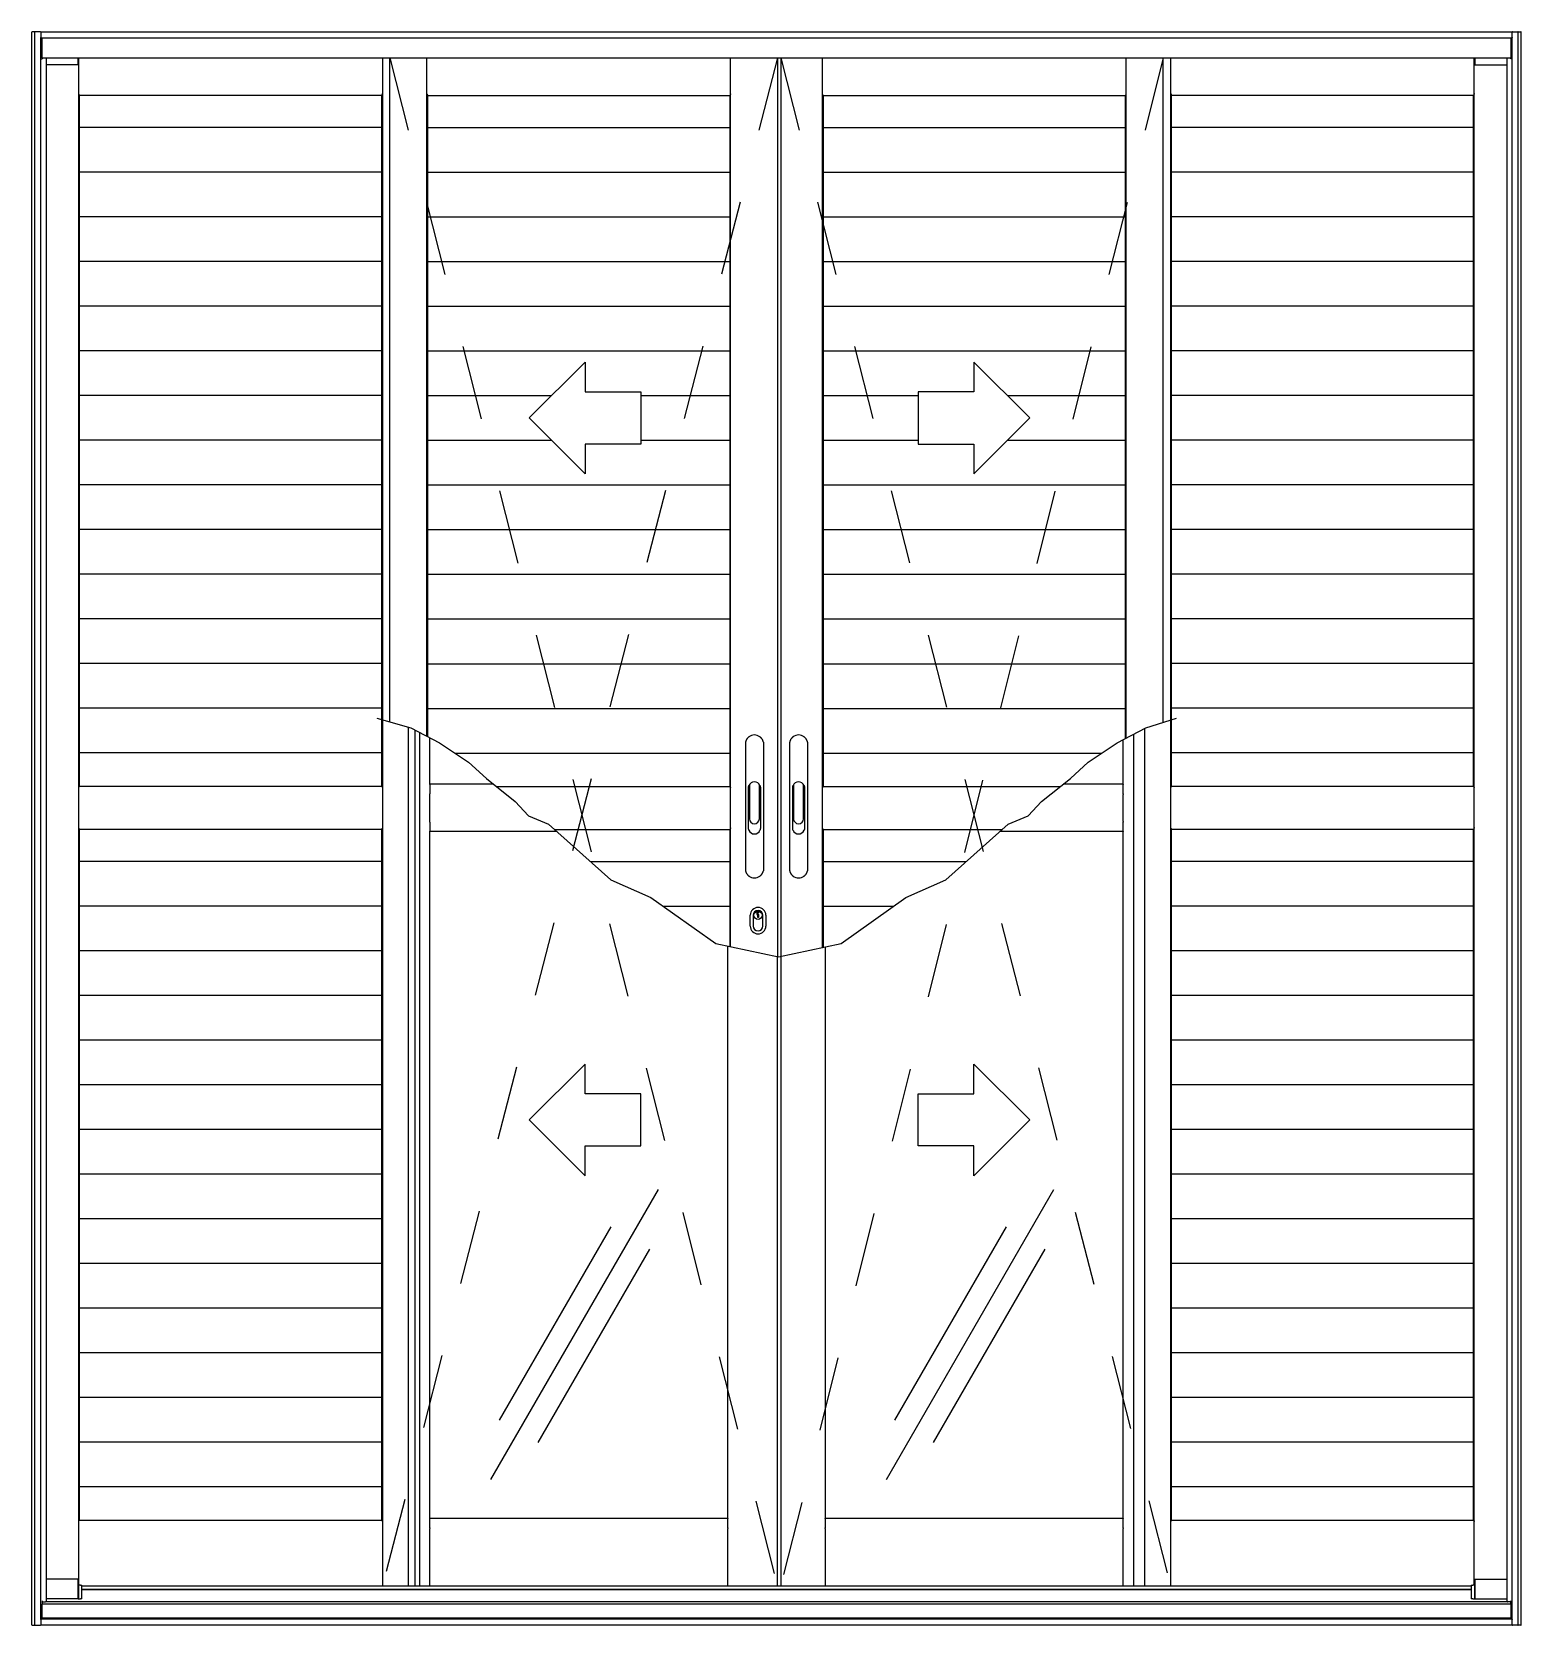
# Model space of a CAD drawing. Header units: millimetres. Extents: x 133.58 to 135.58, y 1054.26 to 1056.4.
import ezdxf

# ---------------------------------------------------------------- set-up
doc = ezdxf.new("R2010")
doc.units = ezdxf.units.MM
doc.header["$LTSCALE"] = 0.5
doc.linetypes.add('HIDDEN2', pattern=[0.1875, 0.125, -0.0625])
doc.layers.add('Gravia_Portas', color=1, linetype='Continuous')
doc.layers.add('Gravia_Portas_hidden2', color=1, linetype='HIDDEN2')

msp = doc.modelspace()

# ---------------------------------------------------------------- linework, layer by layer
at = {"layer": 'Gravia_Portas', "color": 2}
for p, q in [((133.5804, 1056.3954), (133.5808, 1056.3954)), ((133.5804, 1054.2554), (133.5804, 1056.3954)), ((133.5841, 1056.3954), (133.5808, 1056.3954)), ((133.5845, 1056.3954), (133.5841, 1056.3954)), ((133.5845, 1056.3954), (133.5849, 1056.3954)), ((133.592, 1056.3954), (133.5849, 1056.3954)), ((133.592, 1056.3954), (133.5924, 1056.3954)), ((133.5924, 1056.395), (133.5924, 1056.3954)), ((133.5924, 1056.3954), (135.5684, 1056.3954)), ((135.5688, 1056.3954), (135.5684, 1056.3954)), ((135.5684, 1056.3954), (135.5684, 1056.395)), ((135.5688, 1056.3954), (135.5759, 1056.3954)), ((135.5763, 1056.3954), (135.5759, 1056.3954)), ((135.5763, 1056.3954), (135.5767, 1056.3954)), ((135.5767, 1056.3954), (135.58, 1056.3954)), ((135.5804, 1056.3954), (135.58, 1056.3954)), ((135.5804, 1054.2554), (135.5804, 1056.3954)), ((133.5808, 1054.2554), (133.5804, 1054.2554)), ((133.5808, 1054.2554), (133.5841, 1054.2554)), ((133.5841, 1054.2554), (133.5845, 1054.2554)), ((133.5849, 1054.2554), (133.5845, 1054.2554)), ((133.5849, 1054.2554), (133.592, 1054.2554)), ((133.5924, 1054.2554), (133.592, 1054.2554)), ((133.5924, 1054.2554), (133.5924, 1054.2558)), ((135.5684, 1054.2554), (133.5924, 1054.2554)), ((135.5684, 1054.2558), (135.5684, 1054.2554)), ((135.5684, 1054.2554), (135.5688, 1054.2554)), ((135.5759, 1054.2554), (135.5688, 1054.2554)), ((135.5759, 1054.2554), (135.5763, 1054.2554)), ((135.5767, 1054.2554), (135.5763, 1054.2554)), ((135.58, 1054.2554), (135.5767, 1054.2554)), ((135.58, 1054.2554), (135.5804, 1054.2554))]:
    msp.add_line(p, q, dxfattribs=at)
at = {"layer": 'Gravia_Portas'}
for p, q in [((133.5845, 1054.2554), (133.5845, 1056.3954)), ((133.5924, 1056.395), (133.5924, 1056.3879)), ((135.5684, 1056.3879), (135.5684, 1056.395)), ((135.5763, 1054.2554), (135.5763, 1056.3954)), ((133.5924, 1056.3875), (133.5924, 1056.3879)), ((133.5924, 1056.3875), (135.5684, 1056.3875)), ((133.5924, 1054.2633), (133.5924, 1056.3875)), ((133.5944, 1056.3604), (133.5944, 1056.3875)), ((135.5664, 1056.3875), (135.5664, 1056.3604)), ((135.5684, 1056.3879), (135.5684, 1056.3875)), ((135.5684, 1054.2633), (135.5684, 1056.3875)), ((133.5924, 1056.3594), (133.5944, 1056.3594)), ((133.5944, 1056.3604), (133.5944, 1056.3594)), ((133.5944, 1056.3604), (135.5664, 1056.3604)), ((133.5994, 1056.3604), (133.5994, 1054.2869)), ((133.6082, 1056.3513), (133.5994, 1056.3513)), ((133.6265, 1056.3513), (133.6083, 1056.3513)), ((133.6382, 1056.3513), (133.6265, 1056.3513)), ((133.6424, 1056.3513), (133.6383, 1056.3513)), ((133.6424, 1056.3556), (133.6424, 1056.3604)), ((133.6424, 1056.3556), (133.6424, 1056.3553)), ((133.6424, 1056.3513), (133.6424, 1056.3553)), ((133.6433, 1054.3089), (133.6433, 1056.3604)), ((134.0511, 1056.3604), (134.0511, 1055.4714)), ((134.061, 1055.4687), (134.061, 1056.3604)), ((134.1109, 1055.4495), (134.1109, 1056.3604)), ((134.5187, 1055.1667), (134.5187, 1056.3604)), ((134.5816, 1056.3604), (134.5816, 1055.1533)), ((134.5861, 1056.3604), (134.5861, 1055.1538)), ((134.642, 1055.1657), (134.642, 1056.3604)), ((135.0498, 1055.4469), (135.0498, 1056.3604)), ((135.0997, 1055.468), (135.0997, 1056.3604)), ((135.1097, 1056.3604), (135.1097, 1055.471)), ((135.5175, 1054.3089), (135.5175, 1056.3604)), ((135.5184, 1056.3604), (135.5184, 1056.3556)), ((135.5184, 1056.3553), (135.5184, 1056.3556)), ((135.5184, 1056.3553), (135.5184, 1056.3513)), ((135.5184, 1056.3513), (135.5225, 1056.3513)), ((135.5225, 1056.3513), (135.5342, 1056.3513)), ((135.5343, 1056.3513), (135.5525, 1056.3513)), ((135.5525, 1056.3513), (135.5614, 1056.3513)), ((135.5614, 1054.2869), (135.5614, 1056.3604)), ((135.5664, 1056.3594), (135.5664, 1056.3604)), ((135.5684, 1056.3594), (135.5664, 1056.3594)), ((133.6441, 1056.3106), (133.6442, 1056.3106)), ((133.6442, 1056.3106), (134.0502, 1056.3106)), ((133.6442, 1055.3825), (133.6442, 1056.3106)), ((134.0502, 1056.3106), (134.0502, 1056.3106)), ((134.0502, 1055.3825), (134.0502, 1056.3106)), ((134.1118, 1056.3101), (134.5178, 1056.3101)), ((134.1118, 1056.3101), (134.1118, 1055.449)), ((134.1118, 1056.3101), (134.1118, 1056.3101)), ((134.5178, 1056.3101), (134.5179, 1056.3101)), ((134.5178, 1056.3101), (134.5178, 1055.382)), ((134.6429, 1056.3101), (135.0489, 1056.3101)), ((134.6429, 1056.3101), (134.6429, 1055.382)), ((134.6429, 1056.3101), (134.6429, 1056.3101)), ((135.0489, 1055.4464), (135.0489, 1056.3101)), ((135.0489, 1056.3101), (135.049, 1056.3101)), ((135.1106, 1056.3106), (135.1105, 1056.3106)), ((135.1106, 1056.3106), (135.5166, 1056.3106)), ((135.1106, 1056.3106), (135.1106, 1055.3825)), ((135.5166, 1056.3106), (135.5166, 1056.3106)), ((135.5166, 1055.3825), (135.5166, 1056.3106)), ((133.6442, 1056.2673), (134.0502, 1056.2673)), ((134.1118, 1056.2668), (134.5178, 1056.2668)), ((134.6429, 1056.2668), (135.0489, 1056.2668)), ((135.1106, 1056.2673), (135.5166, 1056.2673)), ((133.6442, 1056.2073), (134.0502, 1056.2073)), ((134.1118, 1056.2068), (134.5178, 1056.2068)), ((134.6429, 1056.2068), (135.0489, 1056.2068)), ((135.1106, 1056.2073), (135.5166, 1056.2073)), ((133.6442, 1056.1473), (134.0502, 1056.1473)), ((134.1118, 1056.1468), (134.5178, 1056.1468)), ((134.6429, 1056.1468), (135.0489, 1056.1468)), ((135.1106, 1056.1473), (135.5166, 1056.1473)), ((133.6442, 1056.0873), (134.0502, 1056.0873)), ((134.1118, 1056.0868), (134.5178, 1056.0868)), ((134.6429, 1056.0868), (135.0489, 1056.0868)), ((135.1106, 1056.0873), (135.5166, 1056.0873)), ((133.6442, 1056.0273), (134.0502, 1056.0273)), ((134.1118, 1056.0268), (134.5178, 1056.0268)), ((134.6429, 1056.0268), (135.0489, 1056.0268)), ((135.1106, 1056.0273), (135.5166, 1056.0273)), ((133.6442, 1055.9673), (134.0502, 1055.9673)), ((134.1118, 1055.9668), (134.5178, 1055.9668)), ((134.6429, 1055.9668), (135.0489, 1055.9668)), ((135.1106, 1055.9673), (135.5166, 1055.9673)), ((133.6442, 1055.9073), (134.0502, 1055.9073)), ((134.1118, 1055.9068), (134.2783, 1055.9068)), ((134.3983, 1055.9068), (134.5178, 1055.9068)), ((134.6429, 1055.9068), (134.7705, 1055.9068)), ((134.8905, 1055.9068), (135.0489, 1055.9068)), ((135.1106, 1055.9073), (135.5166, 1055.9073)), ((133.6442, 1055.8473), (134.0502, 1055.8473)), ((134.1118, 1055.8468), (134.2783, 1055.8468)), ((134.3983, 1055.8468), (134.5178, 1055.8468)), ((134.6429, 1055.8468), (134.7705, 1055.8468)), ((134.8905, 1055.8468), (135.0489, 1055.8468)), ((135.1106, 1055.8473), (135.5166, 1055.8473)), ((133.6442, 1055.7873), (134.0502, 1055.7873)), ((134.1118, 1055.7868), (134.5178, 1055.7868)), ((134.6429, 1055.7868), (135.0489, 1055.7868)), ((135.1106, 1055.7873), (135.5166, 1055.7873)), ((133.6442, 1055.7273), (134.0502, 1055.7273)), ((134.1118, 1055.7268), (134.5178, 1055.7268)), ((134.6429, 1055.7268), (135.0489, 1055.7268)), ((135.1106, 1055.7273), (135.5166, 1055.7273)), ((133.6442, 1055.6673), (134.0502, 1055.6673)), ((134.1118, 1055.6668), (134.5178, 1055.6668)), ((134.6429, 1055.6668), (135.0489, 1055.6668)), ((135.1106, 1055.6673), (135.5166, 1055.6673)), ((133.6442, 1055.6073), (134.0502, 1055.6073)), ((134.1118, 1055.6068), (134.5178, 1055.6068)), ((134.6429, 1055.6068), (135.0489, 1055.6068)), ((135.1106, 1055.6073), (135.5166, 1055.6073)), ((133.6442, 1055.5473), (134.0502, 1055.5473)), ((134.1118, 1055.5468), (134.5178, 1055.5468)), ((134.6429, 1055.5468), (135.0489, 1055.5468)), ((135.1106, 1055.5473), (135.5166, 1055.5473)), ((133.6442, 1055.4873), (134.0502, 1055.4873)), ((134.0511, 1055.471), (134.0511, 1054.308)), ((134.1118, 1055.4868), (134.5178, 1055.4868)), ((134.6429, 1055.4868), (135.0489, 1055.4868)), ((135.1097, 1055.471), (135.1097, 1054.308)), ((135.1106, 1055.4873), (135.5166, 1055.4873)), ((134.0862, 1054.308), (134.0862, 1055.4617)), ((134.0952, 1054.308), (134.0952, 1055.4577)), ((134.101, 1055.4547), (134.101, 1054.308)), ((135.0598, 1055.4521), (135.0598, 1054.308)), ((135.0745, 1055.4598), (135.0745, 1054.308)), ((133.6442, 1055.4273), (134.0502, 1055.4273)), ((134.1148, 1055.3848), (134.1148, 1055.4475)), ((134.1483, 1055.4268), (134.5178, 1055.4268)), ((134.5387, 1055.4414), (134.5387, 1055.2686)), ((134.5627, 1055.4414), (134.5627, 1055.2686)), ((134.598, 1055.4414), (134.598, 1055.2686)), ((134.622, 1055.4414), (134.622, 1055.2686)), ((134.6429, 1055.4268), (135.0175, 1055.4268)), ((135.0459, 1055.3848), (135.0459, 1055.4448)), ((135.1106, 1055.4273), (135.5166, 1055.4273)), ((134.1148, 1055.3844), (134.1148, 1055.3848)), ((134.2004, 1055.3848), (134.1148, 1055.3848)), ((134.1148, 1055.3844), (134.1148, 1055.372)), ((135.0459, 1055.3848), (134.9654, 1055.3848)), ((135.0459, 1055.3848), (135.0459, 1055.3844)), ((135.0459, 1055.372), (135.0459, 1055.3844)), ((133.6441, 1055.3823), (134.0502, 1055.3823)), ((133.6442, 1055.3825), (133.6442, 1055.3825)), ((134.0502, 1055.3825), (134.0502, 1055.3825)), ((134.1148, 1055.3711), (134.1148, 1055.372)), ((134.1148, 1055.3349), (134.1148, 1055.3711)), ((134.2042, 1055.3818), (134.5179, 1055.3818)), ((134.5178, 1055.382), (134.5178, 1055.382)), ((134.5428, 1055.326), (134.5428, 1055.3801)), ((134.5441, 1055.3832), (134.5441, 1055.3384)), ((134.5574, 1055.3384), (134.5574, 1055.3832)), ((134.5587, 1055.3801), (134.5587, 1055.326)), ((134.6021, 1055.326), (134.6021, 1055.3801)), ((134.6034, 1055.3832), (134.6034, 1055.3384)), ((134.6167, 1055.3384), (134.6167, 1055.3832)), ((134.618, 1055.3801), (134.618, 1055.326)), ((134.6429, 1055.382), (134.6429, 1055.382)), ((134.6429, 1055.3818), (134.9616, 1055.3818)), ((135.0459, 1055.372), (135.0459, 1055.3711)), ((135.0459, 1055.3349), (135.0459, 1055.3711)), ((135.1105, 1055.3823), (135.5166, 1055.3823)), ((135.1106, 1055.3825), (135.1106, 1055.3825)), ((135.5166, 1055.3825), (135.5166, 1055.3825)), ((133.6441, 1055.3247), (134.0504, 1055.3247)), ((133.6442, 1055.3245), (133.6442, 1055.3245)), ((133.6442, 1054.3964), (133.6442, 1055.3245)), ((134.0502, 1055.3245), (134.0503, 1055.3245)), ((134.0502, 1054.3964), (134.0502, 1055.3245)), ((134.1148, 1055.3341), (134.1148, 1055.3349)), ((134.1148, 1055.3341), (134.1148, 1055.3216)), ((134.1148, 1055.3212), (134.1148, 1055.3216)), ((134.1148, 1054.3989), (134.1148, 1055.3212)), ((134.2853, 1055.3212), (134.1148, 1055.3212)), ((134.282, 1055.3242), (134.5179, 1055.3242)), ((134.5178, 1055.324), (134.5178, 1055.324)), ((134.5178, 1055.324), (134.5178, 1055.1669)), ((134.6429, 1055.3242), (134.8838, 1055.3242)), ((134.6429, 1055.324), (134.6429, 1055.1658)), ((134.6429, 1055.324), (134.6429, 1055.324)), ((135.0459, 1055.3212), (134.8804, 1055.3212)), ((135.0459, 1055.3349), (135.0459, 1055.3341)), ((135.0459, 1055.3216), (135.0459, 1055.3341)), ((135.0459, 1055.3216), (135.0459, 1055.3212)), ((135.0459, 1054.3989), (135.0459, 1055.3212)), ((135.1104, 1055.3247), (135.5166, 1055.3247)), ((135.1106, 1055.3245), (135.1105, 1055.3245)), ((135.1106, 1055.3245), (135.1106, 1054.3964)), ((135.5166, 1055.3245), (135.5166, 1055.3245)), ((135.5166, 1054.3964), (135.5166, 1055.3245)), ((133.6442, 1055.2814), (134.0502, 1055.2814)), ((134.3306, 1055.2809), (134.5178, 1055.2809)), ((134.6429, 1055.2809), (134.8351, 1055.2809)), ((135.1106, 1055.2814), (135.5166, 1055.2814)), ((133.6442, 1055.2214), (134.0502, 1055.2214)), ((134.4284, 1055.2209), (134.5178, 1055.2209)), ((134.5546, 1055.2105), (134.5546, 1055.2138)), ((134.5562, 1055.2139), (134.5562, 1055.2125)), ((134.6429, 1055.2209), (134.7374, 1055.2209)), ((135.1106, 1055.2214), (135.5166, 1055.2214)), ((134.5451, 1055.1944), (134.5451, 1055.2089)), ((134.5491, 1055.2089), (134.5491, 1055.1944)), ((134.5554, 1055.2089), (134.5546, 1055.2105)), ((134.5562, 1055.2125), (134.5554, 1055.212)), ((134.5554, 1055.212), (134.5554, 1055.211)), ((134.5554, 1055.211), (134.5562, 1055.2098)), ((134.5554, 1055.2058), (134.5554, 1055.2089)), ((134.5562, 1055.2058), (134.5554, 1055.2058)), ((134.5562, 1055.2098), (134.5562, 1055.2058)), ((134.5621, 1055.1944), (134.5621, 1055.2089)), ((134.5662, 1055.2089), (134.5662, 1055.1944)), ((133.6442, 1055.1614), (134.0502, 1055.1614)), ((134.5148, 1054.3989), (134.5148, 1055.1675)), ((134.5816, 1054.308), (134.5816, 1055.1533)), ((134.5861, 1055.1538), (134.5861, 1054.308)), ((134.6459, 1055.1665), (134.6459, 1054.3989)), ((135.1106, 1055.1614), (135.5166, 1055.1614)), ((133.6442, 1055.1014), (134.0502, 1055.1014)), ((135.1106, 1055.1014), (135.5166, 1055.1014)), ((133.6442, 1055.0414), (134.0502, 1055.0414)), ((135.1106, 1055.0414), (135.5166, 1055.0414)), ((133.6442, 1054.9814), (134.0502, 1054.9814)), ((135.1106, 1054.9814), (135.5166, 1054.9814)), ((133.6442, 1054.9214), (134.0502, 1054.9214)), ((135.1106, 1054.9214), (135.5166, 1054.9214)), ((133.6442, 1054.8614), (134.0502, 1054.8614)), ((135.1106, 1054.8614), (135.5166, 1054.8614)), ((134.1968, 1054.4508), (134.4218, 1054.8405)), ((134.7279, 1054.4508), (134.9529, 1054.8405)), ((133.6442, 1054.8014), (134.0502, 1054.8014)), ((134.2083, 1054.5308), (134.3583, 1054.7906)), ((134.7394, 1054.5308), (134.8894, 1054.7906)), ((135.1106, 1054.8014), (135.5166, 1054.8014)), ((134.2603, 1054.5008), (134.4103, 1054.7606)), ((134.7914, 1054.5008), (134.9414, 1054.7606)), ((133.6442, 1054.7414), (134.0502, 1054.7414)), ((135.1106, 1054.7414), (135.5166, 1054.7414)), ((133.6442, 1054.6814), (134.0502, 1054.6814)), ((135.1106, 1054.6814), (135.5166, 1054.6814)), ((133.6442, 1054.6214), (134.0502, 1054.6214)), ((135.1106, 1054.6214), (135.5166, 1054.6214)), ((133.6442, 1054.5614), (134.0502, 1054.5614)), ((135.1106, 1054.5614), (135.5166, 1054.5614)), ((133.6442, 1054.5014), (134.0502, 1054.5014)), ((135.1106, 1054.5014), (135.5166, 1054.5014)), ((133.6442, 1054.4414), (134.0502, 1054.4414)), ((135.1106, 1054.4414), (135.5166, 1054.4414)), ((133.6442, 1054.3964), (133.6441, 1054.3964)), ((133.6442, 1054.3964), (134.0502, 1054.3964)), ((134.0502, 1054.3964), (134.0502, 1054.3964)), ((134.1148, 1054.3989), (134.5148, 1054.3989)), ((134.1148, 1054.3989), (134.1148, 1054.3985)), ((134.1148, 1054.3861), (134.1148, 1054.3985)), ((134.1148, 1054.3861), (134.1148, 1054.3852)), ((134.1148, 1054.308), (134.1148, 1054.3852)), ((134.5148, 1054.3989), (134.5148, 1054.3985)), ((134.5148, 1054.3861), (134.5148, 1054.3985)), ((134.5148, 1054.3861), (134.5148, 1054.3852)), ((134.5148, 1054.308), (134.5148, 1054.3852)), ((134.6459, 1054.3985), (134.6459, 1054.3989)), ((134.6459, 1054.3989), (135.0459, 1054.3989)), ((134.6459, 1054.3985), (134.6459, 1054.3861)), ((134.6459, 1054.3852), (134.6459, 1054.3861)), ((134.6459, 1054.3852), (134.6459, 1054.308)), ((135.0459, 1054.3989), (135.0459, 1054.3985)), ((135.0459, 1054.3861), (135.0459, 1054.3985)), ((135.0459, 1054.3861), (135.0459, 1054.3852)), ((135.0459, 1054.308), (135.0459, 1054.3852)), ((135.1105, 1054.3964), (135.1106, 1054.3964)), ((135.1106, 1054.3964), (135.5166, 1054.3964)), ((135.5167, 1054.3964), (135.5166, 1054.3964)), ((133.6082, 1054.3172), (133.5994, 1054.3172)), ((133.6265, 1054.3172), (133.6083, 1054.3172)), ((133.6382, 1054.3172), (133.6265, 1054.3172)), ((133.6424, 1054.3172), (133.6383, 1054.3172)), ((133.6424, 1054.3131), (133.6424, 1054.3172)), ((135.5184, 1054.3172), (135.5225, 1054.3172)), ((135.5184, 1054.3172), (135.5184, 1054.3131)), ((135.5225, 1054.3172), (135.5342, 1054.3172)), ((135.5343, 1054.3172), (135.5525, 1054.3172)), ((135.5525, 1054.3172), (135.5614, 1054.3172)), ((133.6424, 1054.3131), (133.6424, 1054.3128)), ((133.6424, 1054.2909), (133.6424, 1054.3128)), ((133.643, 1054.3089), (133.6424, 1054.3089)), ((133.6455, 1054.3089), (133.643, 1054.3089)), ((133.643, 1054.3089), (133.643, 1054.2909)), ((133.6455, 1054.3089), (133.6475, 1054.3089)), ((133.6475, 1054.2909), (133.6475, 1054.3089)), ((133.6475, 1054.308), (134.061, 1054.308)), ((133.6475, 1054.308), (135.5133, 1054.308)), ((133.6475, 1054.3034), (135.5133, 1054.3034)), ((135.5133, 1054.3032), (133.6475, 1054.3032)), ((135.0997, 1054.308), (135.5133, 1054.308)), ((135.5133, 1054.3089), (135.5153, 1054.3089)), ((135.5133, 1054.3089), (135.5133, 1054.2909)), ((135.5178, 1054.3089), (135.5153, 1054.3089)), ((135.5184, 1054.3089), (135.5178, 1054.3089)), ((135.5178, 1054.3089), (135.5178, 1054.2909)), ((135.5184, 1054.3128), (135.5184, 1054.3131)), ((135.5184, 1054.3128), (135.5184, 1054.2909)), ((133.5924, 1054.283), (133.5944, 1054.283)), ((133.5944, 1054.2879), (133.5944, 1054.2848)), ((133.5944, 1054.2869), (133.5987, 1054.2869)), ((133.5944, 1054.2848), (133.5944, 1054.283)), ((133.5944, 1054.284), (135.5664, 1054.284)), ((133.5944, 1054.2658), (133.5944, 1054.283)), ((133.5993, 1054.2869), (133.5987, 1054.2869)), ((135.5614, 1054.2869), (133.5993, 1054.2869)), ((133.6424, 1054.2909), (133.5994, 1054.2909)), ((133.6424, 1054.2909), (133.643, 1054.2909)), ((133.643, 1054.2909), (133.6455, 1054.2909)), ((133.6475, 1054.2909), (133.6455, 1054.2909)), ((135.5153, 1054.2909), (135.5133, 1054.2909)), ((135.5153, 1054.2909), (135.5178, 1054.2909)), ((135.5178, 1054.2909), (135.5184, 1054.2909)), ((135.5184, 1054.2909), (135.5614, 1054.2909)), ((135.5614, 1054.2869), (135.562, 1054.2869)), ((135.5664, 1054.2869), (135.562, 1054.2869)), ((135.5664, 1054.2848), (135.5664, 1054.2879)), ((135.5664, 1054.283), (135.5664, 1054.2848)), ((135.5664, 1054.283), (135.5664, 1054.2658)), ((135.5664, 1054.283), (135.5684, 1054.283)), ((133.5924, 1054.2658), (133.5944, 1054.2658)), ((133.5924, 1054.2629), (133.5924, 1054.2633)), ((135.5684, 1054.2633), (133.5924, 1054.2633)), ((133.5924, 1054.2629), (133.5924, 1054.2558)), ((133.5944, 1054.2658), (133.5944, 1054.2648)), ((133.5944, 1054.2633), (133.5944, 1054.2648)), ((135.5664, 1054.2648), (133.5944, 1054.2648)), ((135.5664, 1054.2648), (135.5664, 1054.2658)), ((135.5664, 1054.2658), (135.5684, 1054.2658)), ((135.5664, 1054.2648), (135.5664, 1054.2633)), ((135.5684, 1054.2633), (135.5684, 1054.2629)), ((135.5684, 1054.2558), (135.5684, 1054.2629))]:
    msp.add_line(p, q, dxfattribs=at)
for points in [[(133.6437, 1056.3119), (133.6436, 1056.3119), (133.6436, 1056.312), (133.6436, 1056.312), (133.6436, 1056.312), (133.6436, 1056.3121), (133.6436, 1056.3121), (133.6436, 1056.3121), (133.6436, 1056.3121), (133.6436, 1056.3122), (133.6435, 1056.3122), (133.6435, 1056.3122), (133.6435, 1056.3122), (133.6435, 1056.3123), (133.6435, 1056.3123), (133.6435, 1056.3123), (133.6435, 1056.3123), (133.6434, 1056.3124), (133.6434, 1056.3124), (133.6434, 1056.3124), (133.6434, 1056.3125), (133.6434, 1056.3125), (133.6433, 1056.3125), (133.6433, 1056.3125), (133.6433, 1056.3126)], [(133.6441, 1056.3106), (133.6441, 1056.3106), (133.6441, 1056.3107), (133.6441, 1056.3107), (133.6441, 1056.3108), (133.644, 1056.3108), (133.644, 1056.3109), (133.644, 1056.3109), (133.644, 1056.311), (133.644, 1056.311), (133.644, 1056.3111), (133.6439, 1056.3111), (133.6439, 1056.3112), (133.6439, 1056.3112), (133.6439, 1056.3113), (133.6439, 1056.3113), (133.6438, 1056.3114), (133.6438, 1056.3114), (133.6438, 1056.3115), (133.6438, 1056.3116), (133.6437, 1056.3116), (133.6437, 1056.3117), (133.6437, 1056.3118), (133.6437, 1056.3118), (133.6437, 1056.3119)], [(134.0507, 1056.3119), (134.0507, 1056.3118), (134.0506, 1056.3118), (134.0506, 1056.3117), (134.0506, 1056.3116), (134.0506, 1056.3116), (134.0506, 1056.3115), (134.0505, 1056.3114), (134.0505, 1056.3114), (134.0505, 1056.3113), (134.0505, 1056.3113), (134.0505, 1056.3112), (134.0504, 1056.3112), (134.0504, 1056.3111), (134.0504, 1056.3111), (134.0504, 1056.311), (134.0504, 1056.311), (134.0503, 1056.3109), (134.0503, 1056.3109), (134.0503, 1056.3108), (134.0503, 1056.3108), (134.0503, 1056.3107), (134.0503, 1056.3107), (134.0502, 1056.3106), (134.0502, 1056.3106)], [(134.0511, 1056.3126), (134.051, 1056.3125), (134.051, 1056.3125), (134.051, 1056.3125), (134.051, 1056.3125), (134.0509, 1056.3124), (134.0509, 1056.3124), (134.0509, 1056.3124), (134.0509, 1056.3123), (134.0509, 1056.3123), (134.0509, 1056.3123), (134.0508, 1056.3123), (134.0508, 1056.3122), (134.0508, 1056.3122), (134.0508, 1056.3122), (134.0508, 1056.3122), (134.0508, 1056.3121), (134.0508, 1056.3121), (134.0508, 1056.3121), (134.0507, 1056.3121), (134.0507, 1056.312), (134.0507, 1056.312), (134.0507, 1056.312), (134.0507, 1056.3119), (134.0507, 1056.3119)], [(134.1109, 1056.3121), (134.111, 1056.312), (134.111, 1056.312), (134.111, 1056.312), (134.111, 1056.312), (134.1111, 1056.3119), (134.1111, 1056.3119), (134.1111, 1056.3119), (134.1111, 1056.3118), (134.1111, 1056.3118), (134.1111, 1056.3118), (134.1112, 1056.3118), (134.1112, 1056.3117), (134.1112, 1056.3117), (134.1112, 1056.3117), (134.1112, 1056.3117), (134.1112, 1056.3116), (134.1112, 1056.3116), (134.1112, 1056.3116), (134.1113, 1056.3116), (134.1113, 1056.3115), (134.1113, 1056.3115), (134.1113, 1056.3115), (134.1113, 1056.3114), (134.1113, 1056.3114)], [(134.1113, 1056.3114), (134.1113, 1056.3113), (134.1114, 1056.3113), (134.1114, 1056.3112), (134.1114, 1056.3111), (134.1114, 1056.3111), (134.1114, 1056.311), (134.1115, 1056.3109), (134.1115, 1056.3109), (134.1115, 1056.3108), (134.1115, 1056.3108), (134.1115, 1056.3107), (134.1116, 1056.3107), (134.1116, 1056.3106), (134.1116, 1056.3106), (134.1116, 1056.3105), (134.1116, 1056.3105), (134.1117, 1056.3104), (134.1117, 1056.3104), (134.1117, 1056.3103), (134.1117, 1056.3103), (134.1117, 1056.3102), (134.1117, 1056.3102), (134.1118, 1056.3101), (134.1118, 1056.3101)], [(134.5183, 1056.3114), (134.5183, 1056.3113), (134.5183, 1056.3113), (134.5183, 1056.3112), (134.5183, 1056.3111), (134.5182, 1056.3111), (134.5182, 1056.311), (134.5182, 1056.3109), (134.5182, 1056.3109), (134.5181, 1056.3108), (134.5181, 1056.3108), (134.5181, 1056.3107), (134.5181, 1056.3107), (134.5181, 1056.3106), (134.518, 1056.3106), (134.518, 1056.3105), (134.518, 1056.3105), (134.518, 1056.3104), (134.518, 1056.3104), (134.518, 1056.3103), (134.5179, 1056.3103), (134.5179, 1056.3102), (134.5179, 1056.3102), (134.5179, 1056.3101), (134.5179, 1056.3101)], [(134.5187, 1056.3121), (134.5187, 1056.312), (134.5187, 1056.312), (134.5186, 1056.312), (134.5186, 1056.312), (134.5186, 1056.3119), (134.5186, 1056.3119), (134.5186, 1056.3119), (134.5185, 1056.3118), (134.5185, 1056.3118), (134.5185, 1056.3118), (134.5185, 1056.3118), (134.5185, 1056.3117), (134.5185, 1056.3117), (134.5185, 1056.3117), (134.5184, 1056.3117), (134.5184, 1056.3116), (134.5184, 1056.3116), (134.5184, 1056.3116), (134.5184, 1056.3116), (134.5184, 1056.3115), (134.5184, 1056.3115), (134.5184, 1056.3115), (134.5184, 1056.3114), (134.5183, 1056.3114)], [(134.6424, 1056.3114), (134.6424, 1056.3114), (134.6424, 1056.3115), (134.6424, 1056.3115), (134.6424, 1056.3115), (134.6424, 1056.3116), (134.6423, 1056.3116), (134.6423, 1056.3116), (134.6423, 1056.3116), (134.6423, 1056.3117), (134.6423, 1056.3117), (134.6423, 1056.3117), (134.6423, 1056.3117), (134.6423, 1056.3118), (134.6422, 1056.3118), (134.6422, 1056.3118), (134.6422, 1056.3118), (134.6422, 1056.3119), (134.6422, 1056.3119), (134.6422, 1056.3119), (134.6421, 1056.312), (134.6421, 1056.312), (134.6421, 1056.312), (134.6421, 1056.312), (134.642, 1056.3121)], [(134.6429, 1056.3101), (134.6429, 1056.3101), (134.6428, 1056.3102), (134.6428, 1056.3102), (134.6428, 1056.3103), (134.6428, 1056.3103), (134.6428, 1056.3104), (134.6428, 1056.3104), (134.6427, 1056.3105), (134.6427, 1056.3105), (134.6427, 1056.3106), (134.6427, 1056.3106), (134.6427, 1056.3107), (134.6426, 1056.3107), (134.6426, 1056.3108), (134.6426, 1056.3108), (134.6426, 1056.3109), (134.6426, 1056.3109), (134.6425, 1056.311), (134.6425, 1056.3111), (134.6425, 1056.3111), (134.6425, 1056.3112), (134.6425, 1056.3113), (134.6424, 1056.3113), (134.6424, 1056.3114)], [(135.0494, 1056.3114), (135.0494, 1056.3113), (135.0494, 1056.3113), (135.0494, 1056.3112), (135.0494, 1056.3111), (135.0493, 1056.3111), (135.0493, 1056.311), (135.0493, 1056.3109), (135.0493, 1056.3109), (135.0492, 1056.3108), (135.0492, 1056.3108), (135.0492, 1056.3107), (135.0492, 1056.3107), (135.0492, 1056.3106), (135.0491, 1056.3106), (135.0491, 1056.3105), (135.0491, 1056.3105), (135.0491, 1056.3104), (135.0491, 1056.3104), (135.0491, 1056.3103), (135.049, 1056.3103), (135.049, 1056.3102), (135.049, 1056.3102), (135.049, 1056.3101), (135.049, 1056.3101)], [(135.0498, 1056.3121), (135.0498, 1056.312), (135.0498, 1056.312), (135.0497, 1056.312), (135.0497, 1056.312), (135.0497, 1056.3119), (135.0497, 1056.3119), (135.0497, 1056.3119), (135.0496, 1056.3118), (135.0496, 1056.3118), (135.0496, 1056.3118), (135.0496, 1056.3118), (135.0496, 1056.3117), (135.0496, 1056.3117), (135.0496, 1056.3117), (135.0495, 1056.3117), (135.0495, 1056.3116), (135.0495, 1056.3116), (135.0495, 1056.3116), (135.0495, 1056.3116), (135.0495, 1056.3115), (135.0495, 1056.3115), (135.0495, 1056.3115), (135.0495, 1056.3114), (135.0494, 1056.3114)], [(135.1097, 1056.3126), (135.1097, 1056.3125), (135.1097, 1056.3125), (135.1098, 1056.3125), (135.1098, 1056.3125), (135.1098, 1056.3124), (135.1098, 1056.3124), (135.1098, 1056.3124), (135.1099, 1056.3123), (135.1099, 1056.3123), (135.1099, 1056.3123), (135.1099, 1056.3123), (135.1099, 1056.3122), (135.1099, 1056.3122), (135.1099, 1056.3122), (135.11, 1056.3122), (135.11, 1056.3121), (135.11, 1056.3121), (135.11, 1056.3121), (135.11, 1056.3121), (135.11, 1056.312), (135.11, 1056.312), (135.11, 1056.312), (135.11, 1056.3119), (135.1101, 1056.3119)], [(135.1101, 1056.3119), (135.1101, 1056.3118), (135.1101, 1056.3118), (135.1101, 1056.3117), (135.1101, 1056.3116), (135.1102, 1056.3116), (135.1102, 1056.3115), (135.1102, 1056.3114), (135.1102, 1056.3114), (135.1103, 1056.3113), (135.1103, 1056.3113), (135.1103, 1056.3112), (135.1103, 1056.3112), (135.1103, 1056.3111), (135.1104, 1056.3111), (135.1104, 1056.311), (135.1104, 1056.311), (135.1104, 1056.3109), (135.1104, 1056.3109), (135.1104, 1056.3108), (135.1105, 1056.3108), (135.1105, 1056.3107), (135.1105, 1056.3107), (135.1105, 1056.3106), (135.1105, 1056.3106)], [(135.5171, 1056.3119), (135.5171, 1056.3118), (135.517, 1056.3118), (135.517, 1056.3117), (135.517, 1056.3116), (135.517, 1056.3116), (135.517, 1056.3115), (135.5169, 1056.3114), (135.5169, 1056.3114), (135.5169, 1056.3113), (135.5169, 1056.3113), (135.5169, 1056.3112), (135.5168, 1056.3112), (135.5168, 1056.3111), (135.5168, 1056.3111), (135.5168, 1056.311), (135.5168, 1056.311), (135.5167, 1056.3109), (135.5167, 1056.3109), (135.5167, 1056.3108), (135.5167, 1056.3108), (135.5167, 1056.3107), (135.5167, 1056.3107), (135.5166, 1056.3106), (135.5166, 1056.3106)], [(135.5175, 1056.3126), (135.5174, 1056.3125), (135.5174, 1056.3125), (135.5174, 1056.3125), (135.5174, 1056.3125), (135.5173, 1056.3124), (135.5173, 1056.3124), (135.5173, 1056.3124), (135.5173, 1056.3123), (135.5173, 1056.3123), (135.5173, 1056.3123), (135.5172, 1056.3123), (135.5172, 1056.3122), (135.5172, 1056.3122), (135.5172, 1056.3122), (135.5172, 1056.3122), (135.5172, 1056.3121), (135.5172, 1056.3121), (135.5172, 1056.3121), (135.5171, 1056.3121), (135.5171, 1056.312), (135.5171, 1056.312), (135.5171, 1056.312), (135.5171, 1056.3119), (135.5171, 1056.3119)], [(134.0438, 1055.4734), (134.0893, 1055.4608), (134.1279, 1055.4406), (134.1668, 1055.4143), (134.1907, 1055.3925), (134.2294, 1055.3616), (134.2475, 1055.3426), (134.2742, 1055.3311), (134.358, 1055.2566), (134.4118, 1055.2326), (134.4987, 1055.171), (134.5829, 1055.1531), (134.6671, 1055.171), (134.754, 1055.2326), (134.8078, 1055.2566), (134.8916, 1055.3311), (134.9183, 1055.3426), (134.9364, 1055.3616), (134.9751, 1055.3925), (134.999, 1055.4143), (135.0379, 1055.4406), (135.0765, 1055.4608), (135.1175, 1055.4734)], [(134.5433, 1055.4485), (134.5431, 1055.4483), (134.5428, 1055.4482), (134.5426, 1055.448), (134.5424, 1055.4478), (134.5422, 1055.4475), (134.542, 1055.4473), (134.5417, 1055.4471), (134.5415, 1055.4469), (134.5413, 1055.4466), (134.5411, 1055.4464), (134.541, 1055.4462), (134.5408, 1055.4459), (134.5406, 1055.4457), (134.5404, 1055.4454), (134.5403, 1055.4452), (134.5401, 1055.4449), (134.5399, 1055.4446), (134.5398, 1055.4443), (134.5397, 1055.4441), (134.5395, 1055.4438), (134.5394, 1055.4435), (134.5393, 1055.4432), (134.5392, 1055.4429), (134.5391, 1055.4426)], [(134.5624, 1055.4426), (134.5623, 1055.4429), (134.5622, 1055.4432), (134.5621, 1055.4435), (134.5619, 1055.4438), (134.5618, 1055.4441), (134.5617, 1055.4443), (134.5615, 1055.4446), (134.5614, 1055.4449), (134.5612, 1055.4452), (134.561, 1055.4454), (134.5609, 1055.4457), (134.5607, 1055.4459), (134.5605, 1055.4462), (134.5603, 1055.4464), (134.5601, 1055.4466), (134.5599, 1055.4469), (134.5597, 1055.4471), (134.5595, 1055.4473), (134.5593, 1055.4475), (134.5591, 1055.4478), (134.5588, 1055.448), (134.5586, 1055.4482), (134.5584, 1055.4483), (134.5581, 1055.4485)], [(134.6026, 1055.4485), (134.6024, 1055.4483), (134.6021, 1055.4482), (134.6019, 1055.448), (134.6017, 1055.4478), (134.6015, 1055.4475), (134.6013, 1055.4473), (134.601, 1055.4471), (134.6008, 1055.4469), (134.6006, 1055.4466), (134.6004, 1055.4464), (134.6003, 1055.4462), (134.6001, 1055.4459), (134.5999, 1055.4457), (134.5997, 1055.4454), (134.5996, 1055.4452), (134.5994, 1055.4449), (134.5992, 1055.4446), (134.5991, 1055.4443), (134.599, 1055.4441), (134.5988, 1055.4438), (134.5987, 1055.4435), (134.5986, 1055.4432), (134.5985, 1055.4429), (134.5984, 1055.4426)], [(134.6217, 1055.4426), (134.6216, 1055.4429), (134.6215, 1055.4432), (134.6214, 1055.4435), (134.6212, 1055.4438), (134.6211, 1055.4441), (134.621, 1055.4443), (134.6208, 1055.4446), (134.6207, 1055.4449), (134.6205, 1055.4452), (134.6203, 1055.4454), (134.6202, 1055.4457), (134.62, 1055.4459), (134.6198, 1055.4462), (134.6196, 1055.4464), (134.6194, 1055.4466), (134.6192, 1055.4469), (134.619, 1055.4471), (134.6188, 1055.4473), (134.6186, 1055.4475), (134.6184, 1055.4478), (134.6181, 1055.448), (134.6179, 1055.4482), (134.6177, 1055.4483), (134.6174, 1055.4485)], [(134.5391, 1055.4426), (134.5391, 1055.4426), (134.539, 1055.4425), (134.539, 1055.4425), (134.539, 1055.4424), (134.539, 1055.4423), (134.539, 1055.4423), (134.5389, 1055.4422), (134.5389, 1055.4422), (134.5389, 1055.4421), (134.5389, 1055.4421), (134.5389, 1055.442), (134.5389, 1055.442), (134.5388, 1055.4419), (134.5388, 1055.4418), (134.5388, 1055.4418), (134.5388, 1055.4417), (134.5388, 1055.4417), (134.5388, 1055.4416), (134.5388, 1055.4416), (134.5388, 1055.4415), (134.5387, 1055.4415), (134.5387, 1055.4414), (134.5387, 1055.4414), (134.5387, 1055.4414)], [(134.5627, 1055.4414), (134.5627, 1055.4414), (134.5627, 1055.4414), (134.5627, 1055.4415), (134.5627, 1055.4415), (134.5627, 1055.4416), (134.5627, 1055.4416), (134.5627, 1055.4417), (134.5626, 1055.4417), (134.5626, 1055.4418), (134.5626, 1055.4418), (134.5626, 1055.4419), (134.5626, 1055.442), (134.5626, 1055.442), (134.5626, 1055.4421), (134.5625, 1055.4421), (134.5625, 1055.4422), (134.5625, 1055.4422), (134.5625, 1055.4423), (134.5625, 1055.4423), (134.5625, 1055.4424), (134.5624, 1055.4425), (134.5624, 1055.4425), (134.5624, 1055.4426), (134.5624, 1055.4426)], [(134.5984, 1055.4426), (134.5984, 1055.4426), (134.5983, 1055.4425), (134.5983, 1055.4425), (134.5983, 1055.4424), (134.5983, 1055.4423), (134.5983, 1055.4423), (134.5982, 1055.4422), (134.5982, 1055.4422), (134.5982, 1055.4421), (134.5982, 1055.4421), (134.5982, 1055.442), (134.5982, 1055.442), (134.5981, 1055.4419), (134.5981, 1055.4418), (134.5981, 1055.4418), (134.5981, 1055.4417), (134.5981, 1055.4417), (134.5981, 1055.4416), (134.5981, 1055.4416), (134.5981, 1055.4415), (134.598, 1055.4415), (134.598, 1055.4414), (134.598, 1055.4414), (134.598, 1055.4414)], [(134.622, 1055.4414), (134.622, 1055.4414), (134.622, 1055.4414), (134.622, 1055.4415), (134.622, 1055.4415), (134.622, 1055.4416), (134.622, 1055.4416), (134.622, 1055.4417), (134.6219, 1055.4417), (134.6219, 1055.4418), (134.6219, 1055.4418), (134.6219, 1055.4419), (134.6219, 1055.442), (134.6219, 1055.442), (134.6219, 1055.4421), (134.6218, 1055.4421), (134.6218, 1055.4422), (134.6218, 1055.4422), (134.6218, 1055.4423), (134.6218, 1055.4423), (134.6218, 1055.4424), (134.6217, 1055.4425), (134.6217, 1055.4425), (134.6217, 1055.4426), (134.6217, 1055.4426)], [(133.6433, 1055.3804), (133.6433, 1055.3804), (133.6433, 1055.3804), (133.6434, 1055.3804), (133.6434, 1055.3805), (133.6434, 1055.3805), (133.6434, 1055.3805), (133.6434, 1055.3805), (133.6435, 1055.3806), (133.6435, 1055.3806), (133.6435, 1055.3806), (133.6435, 1055.3806), (133.6435, 1055.3807), (133.6435, 1055.3807), (133.6435, 1055.3807), (133.6436, 1055.3807), (133.6436, 1055.3808), (133.6436, 1055.3808), (133.6436, 1055.3808), (133.6436, 1055.3809), (133.6436, 1055.3809), (133.6436, 1055.3809), (133.6436, 1055.3809), (133.6436, 1055.381), (133.6437, 1055.381)], [(133.6437, 1055.381), (133.6437, 1055.3811), (133.6437, 1055.3812), (133.6437, 1055.3813), (133.6438, 1055.3813), (133.6438, 1055.3814), (133.6438, 1055.3815), (133.6439, 1055.3816), (133.6439, 1055.3817), (133.6439, 1055.3817), (133.6439, 1055.3818), (133.644, 1055.3819), (133.644, 1055.3819), (133.644, 1055.382), (133.644, 1055.3821), (133.644, 1055.3821), (133.6441, 1055.3822), (133.6441, 1055.3822), (133.6441, 1055.3823), (133.6441, 1055.3823), (133.6441, 1055.3824), (133.6441, 1055.3824), (133.6442, 1055.3824), (133.6442, 1055.3825), (133.6442, 1055.3825)], [(134.0502, 1055.3825), (134.0502, 1055.3825), (134.0502, 1055.3824), (134.0502, 1055.3824), (134.0502, 1055.3824), (134.0502, 1055.3823), (134.0503, 1055.3823), (134.0503, 1055.3822), (134.0503, 1055.3822), (134.0503, 1055.3821), (134.0503, 1055.3821), (134.0504, 1055.382), (134.0504, 1055.3819), (134.0504, 1055.3819), (134.0504, 1055.3818), (134.0505, 1055.3817), (134.0505, 1055.3817), (134.0505, 1055.3816), (134.0505, 1055.3815), (134.0506, 1055.3814), (134.0506, 1055.3814), (134.0506, 1055.3813), (134.0506, 1055.3812), (134.0507, 1055.3811), (134.0507, 1055.381)], [(134.0507, 1055.381), (134.0507, 1055.381), (134.0507, 1055.381), (134.0507, 1055.3809), (134.0507, 1055.3809), (134.0507, 1055.3809), (134.0508, 1055.3809), (134.0508, 1055.3808), (134.0508, 1055.3808), (134.0508, 1055.3808), (134.0508, 1055.3808), (134.0508, 1055.3807), (134.0508, 1055.3807), (134.0508, 1055.3807), (134.0509, 1055.3806), (134.0509, 1055.3806), (134.0509, 1055.3806), (134.0509, 1055.3806), (134.0509, 1055.3805), (134.0509, 1055.3805), (134.051, 1055.3805), (134.051, 1055.3805), (134.051, 1055.3804), (134.051, 1055.3804), (134.0511, 1055.3804)], [(134.5178, 1055.382), (134.5178, 1055.382), (134.5178, 1055.3819), (134.5179, 1055.3819), (134.5179, 1055.3819), (134.5179, 1055.3818), (134.5179, 1055.3818), (134.5179, 1055.3817), (134.5179, 1055.3817), (134.518, 1055.3816), (134.518, 1055.3816), (134.518, 1055.3815), (134.518, 1055.3814), (134.518, 1055.3814), (134.5181, 1055.3813), (134.5181, 1055.3812), (134.5181, 1055.3812), (134.5181, 1055.3811), (134.5182, 1055.381), (134.5182, 1055.3809), (134.5182, 1055.3808), (134.5183, 1055.3808), (134.5183, 1055.3807), (134.5183, 1055.3806), (134.5183, 1055.3805)], [(134.5183, 1055.3805), (134.5184, 1055.3805), (134.5184, 1055.3804), (134.5184, 1055.3804), (134.5184, 1055.3804), (134.5184, 1055.3804), (134.5184, 1055.3803), (134.5184, 1055.3803), (134.5184, 1055.3803), (134.5184, 1055.3802), (134.5185, 1055.3802), (134.5185, 1055.3802), (134.5185, 1055.3802), (134.5185, 1055.3801), (134.5185, 1055.3801), (134.5185, 1055.3801), (134.5185, 1055.3801), (134.5186, 1055.38), (134.5186, 1055.38), (134.5186, 1055.38), (134.5186, 1055.38), (134.5186, 1055.3799), (134.5187, 1055.3799), (134.5187, 1055.3799), (134.5187, 1055.3799)], [(134.5428, 1055.3801), (134.5428, 1055.3802), (134.5428, 1055.3803), (134.5428, 1055.3804), (134.5428, 1055.3805), (134.5428, 1055.3807), (134.5428, 1055.3808), (134.5428, 1055.3809), (134.5428, 1055.381), (134.5429, 1055.3812), (134.5429, 1055.3813), (134.5429, 1055.3814), (134.5429, 1055.3815), (134.5429, 1055.3816), (134.543, 1055.3818), (134.543, 1055.3819), (134.543, 1055.382), (134.5431, 1055.3821), (134.5431, 1055.3822), (134.5431, 1055.3824), (134.5432, 1055.3825), (134.5432, 1055.3826), (134.5432, 1055.3827), (134.5433, 1055.3828), (134.5433, 1055.383)], [(134.5581, 1055.383), (134.5582, 1055.3828), (134.5582, 1055.3827), (134.5583, 1055.3826), (134.5583, 1055.3825), (134.5583, 1055.3824), (134.5584, 1055.3822), (134.5584, 1055.3821), (134.5584, 1055.382), (134.5585, 1055.3819), (134.5585, 1055.3818), (134.5585, 1055.3816), (134.5585, 1055.3815), (134.5586, 1055.3814), (134.5586, 1055.3813), (134.5586, 1055.3812), (134.5586, 1055.381), (134.5586, 1055.3809), (134.5586, 1055.3808), (134.5587, 1055.3807), (134.5587, 1055.3805), (134.5587, 1055.3804), (134.5587, 1055.3803), (134.5587, 1055.3802), (134.5587, 1055.3801)], [(134.6021, 1055.3801), (134.6021, 1055.3802), (134.6021, 1055.3803), (134.6021, 1055.3804), (134.6021, 1055.3805), (134.6021, 1055.3807), (134.6021, 1055.3808), (134.6021, 1055.3809), (134.6021, 1055.381), (134.6022, 1055.3812), (134.6022, 1055.3813), (134.6022, 1055.3814), (134.6022, 1055.3815), (134.6022, 1055.3816), (134.6023, 1055.3818), (134.6023, 1055.3819), (134.6023, 1055.382), (134.6024, 1055.3821), (134.6024, 1055.3822), (134.6024, 1055.3824), (134.6025, 1055.3825), (134.6025, 1055.3826), (134.6025, 1055.3827), (134.6026, 1055.3828), (134.6026, 1055.383)], [(134.6174, 1055.383), (134.6175, 1055.3828), (134.6175, 1055.3827), (134.6176, 1055.3826), (134.6176, 1055.3825), (134.6176, 1055.3824), (134.6177, 1055.3822), (134.6177, 1055.3821), (134.6177, 1055.382), (134.6178, 1055.3819), (134.6178, 1055.3818), (134.6178, 1055.3816), (134.6178, 1055.3815), (134.6179, 1055.3814), (134.6179, 1055.3813), (134.6179, 1055.3812), (134.6179, 1055.381), (134.6179, 1055.3809), (134.6179, 1055.3808), (134.618, 1055.3807), (134.618, 1055.3805), (134.618, 1055.3804), (134.618, 1055.3803), (134.618, 1055.3802), (134.618, 1055.3801)], [(134.642, 1055.3799), (134.6421, 1055.3799), (134.6421, 1055.3799), (134.6421, 1055.3799), (134.6421, 1055.38), (134.6422, 1055.38), (134.6422, 1055.38), (134.6422, 1055.38), (134.6422, 1055.3801), (134.6422, 1055.3801), (134.6422, 1055.3801), (134.6423, 1055.3801), (134.6423, 1055.3802), (134.6423, 1055.3802), (134.6423, 1055.3802), (134.6423, 1055.3802), (134.6423, 1055.3803), (134.6423, 1055.3803), (134.6423, 1055.3803), (134.6424, 1055.3804), (134.6424, 1055.3804), (134.6424, 1055.3804), (134.6424, 1055.3804), (134.6424, 1055.3805), (134.6424, 1055.3805)], [(134.6424, 1055.3805), (134.6424, 1055.3806), (134.6425, 1055.3807), (134.6425, 1055.3808), (134.6425, 1055.3808), (134.6425, 1055.3809), (134.6426, 1055.381), (134.6426, 1055.3811), (134.6426, 1055.3812), (134.6427, 1055.3812), (134.6427, 1055.3813), (134.6427, 1055.3814), (134.6427, 1055.3814), (134.6428, 1055.3815), (134.6428, 1055.3816), (134.6428, 1055.3816), (134.6428, 1055.3817), (134.6428, 1055.3817), (134.6429, 1055.3818), (134.6429, 1055.3818), (134.6429, 1055.3819), (134.6429, 1055.3819), (134.6429, 1055.3819), (134.6429, 1055.382), (134.6429, 1055.382)], [(135.1101, 1055.381), (135.11, 1055.381), (135.11, 1055.381), (135.11, 1055.3809), (135.11, 1055.3809), (135.11, 1055.3809), (135.11, 1055.3809), (135.11, 1055.3808), (135.11, 1055.3808), (135.11, 1055.3808), (135.1099, 1055.3808), (135.1099, 1055.3807), (135.1099, 1055.3807), (135.1099, 1055.3807), (135.1099, 1055.3806), (135.1099, 1055.3806), (135.1099, 1055.3806), (135.1098, 1055.3806), (135.1098, 1055.3805), (135.1098, 1055.3805), (135.1098, 1055.3805), (135.1098, 1055.3805), (135.1097, 1055.3804), (135.1097, 1055.3804), (135.1097, 1055.3804)], [(135.1106, 1055.3825), (135.1106, 1055.3825), (135.1105, 1055.3824), (135.1105, 1055.3824), (135.1105, 1055.3824), (135.1105, 1055.3823), (135.1105, 1055.3823), (135.1105, 1055.3822), (135.1105, 1055.3822), (135.1104, 1055.3821), (135.1104, 1055.3821), (135.1104, 1055.382), (135.1104, 1055.3819), (135.1103, 1055.3819), (135.1103, 1055.3818), (135.1103, 1055.3817), (135.1103, 1055.3817), (135.1102, 1055.3816), (135.1102, 1055.3815), (135.1102, 1055.3814), (135.1102, 1055.3814), (135.1101, 1055.3813), (135.1101, 1055.3812), (135.1101, 1055.3811), (135.1101, 1055.381)], [(135.5166, 1055.3825), (135.5166, 1055.3825), (135.5166, 1055.3824), (135.5166, 1055.3824), (135.5166, 1055.3824), (135.5166, 1055.3823), (135.5166, 1055.3823), (135.5167, 1055.3822), (135.5167, 1055.3822), (135.5167, 1055.3821), (135.5167, 1055.3821), (135.5167, 1055.382), (135.5168, 1055.3819), (135.5168, 1055.3819), (135.5168, 1055.3818), (135.5168, 1055.3817), (135.5169, 1055.3817), (135.5169, 1055.3816), (135.5169, 1055.3815), (135.517, 1055.3814), (135.517, 1055.3813), (135.517, 1055.3813), (135.517, 1055.3812), (135.5171, 1055.3811), (135.5171, 1055.381)], [(135.5171, 1055.381), (135.5171, 1055.381), (135.5171, 1055.3809), (135.5171, 1055.3809), (135.5171, 1055.3809), (135.5171, 1055.3809), (135.5172, 1055.3808), (135.5172, 1055.3808), (135.5172, 1055.3808), (135.5172, 1055.3807), (135.5172, 1055.3807), (135.5172, 1055.3807), (135.5172, 1055.3807), (135.5172, 1055.3806), (135.5173, 1055.3806), (135.5173, 1055.3806), (135.5173, 1055.3806), (135.5173, 1055.3805), (135.5173, 1055.3805), (135.5173, 1055.3805), (135.5174, 1055.3805), (135.5174, 1055.3804), (135.5174, 1055.3804), (135.5174, 1055.3804), (135.5175, 1055.3804)], [(133.6437, 1055.326), (133.6436, 1055.326), (133.6436, 1055.3261), (133.6436, 1055.3261), (133.6436, 1055.3261), (133.6436, 1055.3262), (133.6436, 1055.3262), (133.6436, 1055.3262), (133.6436, 1055.3262), (133.6436, 1055.3263), (133.6435, 1055.3263), (133.6435, 1055.3263), (133.6435, 1055.3263), (133.6435, 1055.3264), (133.6435, 1055.3264), (133.6435, 1055.3264), (133.6435, 1055.3264), (133.6434, 1055.3265), (133.6434, 1055.3265), (133.6434, 1055.3265), (133.6434, 1055.3266), (133.6434, 1055.3266), (133.6433, 1055.3266), (133.6433, 1055.3266), (133.6433, 1055.3267)], [(133.6442, 1055.3245), (133.6442, 1055.3245), (133.6442, 1055.3246), (133.6441, 1055.3246), (133.6441, 1055.3246), (133.6441, 1055.3247), (133.6441, 1055.3247), (133.6441, 1055.3248), (133.6441, 1055.3248), (133.644, 1055.3249), (133.644, 1055.325), (133.644, 1055.325), (133.644, 1055.3251), (133.644, 1055.3251), (133.6439, 1055.3252), (133.6439, 1055.3253), (133.6439, 1055.3254), (133.6439, 1055.3254), (133.6438, 1055.3255), (133.6438, 1055.3256), (133.6438, 1055.3257), (133.6437, 1055.3257), (133.6437, 1055.3258), (133.6437, 1055.3259), (133.6437, 1055.326)], [(134.0507, 1055.3255), (134.0507, 1055.3254), (134.0507, 1055.3254), (134.0506, 1055.3253), (134.0506, 1055.3253), (134.0506, 1055.3252), (134.0506, 1055.3252), (134.0506, 1055.3252), (134.0505, 1055.3251), (134.0505, 1055.3251), (134.0505, 1055.325), (134.0505, 1055.325), (134.0505, 1055.3249), (134.0505, 1055.3249), (134.0504, 1055.3249), (134.0504, 1055.3248), (134.0504, 1055.3248), (134.0504, 1055.3247), (134.0504, 1055.3247), (134.0504, 1055.3247), (134.0504, 1055.3246), (134.0503, 1055.3246), (134.0503, 1055.3246), (134.0503, 1055.3245), (134.0503, 1055.3245)], [(134.0511, 1055.326), (134.051, 1055.3259), (134.051, 1055.3259), (134.051, 1055.3259), (134.051, 1055.3259), (134.0509, 1055.3259), (134.0509, 1055.3258), (134.0509, 1055.3258), (134.0509, 1055.3258), (134.0509, 1055.3258), (134.0509, 1055.3258), (134.0508, 1055.3258), (134.0508, 1055.3257), (134.0508, 1055.3257), (134.0508, 1055.3257), (134.0508, 1055.3257), (134.0508, 1055.3256), (134.0508, 1055.3256), (134.0508, 1055.3256), (134.0507, 1055.3256), (134.0507, 1055.3256), (134.0507, 1055.3255), (134.0507, 1055.3255), (134.0507, 1055.3255), (134.0507, 1055.3255)], [(134.5183, 1055.3255), (134.5183, 1055.3254), (134.5183, 1055.3253), (134.5183, 1055.3252), (134.5182, 1055.3252), (134.5182, 1055.3251), (134.5182, 1055.325), (134.5181, 1055.3249), (134.5181, 1055.3249), (134.5181, 1055.3248), (134.5181, 1055.3247), (134.518, 1055.3246), (134.518, 1055.3246), (134.518, 1055.3245), (134.518, 1055.3245), (134.518, 1055.3244), (134.5179, 1055.3243), (134.5179, 1055.3243), (134.5179, 1055.3242), (134.5179, 1055.3242), (134.5179, 1055.3241), (134.5179, 1055.3241), (134.5178, 1055.3241), (134.5178, 1055.324), (134.5178, 1055.324)], [(134.5187, 1055.3262), (134.5187, 1055.3261), (134.5187, 1055.3261), (134.5186, 1055.3261), (134.5186, 1055.3261), (134.5186, 1055.326), (134.5186, 1055.326), (134.5186, 1055.326), (134.5185, 1055.3259), (134.5185, 1055.3259), (134.5185, 1055.3259), (134.5185, 1055.3259), (134.5185, 1055.3258), (134.5185, 1055.3258), (134.5185, 1055.3258), (134.5184, 1055.3258), (134.5184, 1055.3257), (134.5184, 1055.3257), (134.5184, 1055.3257), (134.5184, 1055.3257), (134.5184, 1055.3256), (134.5184, 1055.3256), (134.5184, 1055.3256), (134.5184, 1055.3255), (134.5183, 1055.3255)], [(134.5433, 1055.323), (134.5433, 1055.3232), (134.5432, 1055.3233), (134.5432, 1055.3234), (134.5432, 1055.3235), (134.5431, 1055.3236), (134.5431, 1055.3238), (134.5431, 1055.3239), (134.543, 1055.324), (134.543, 1055.3241), (134.543, 1055.3242), (134.5429, 1055.3244), (134.5429, 1055.3245), (134.5429, 1055.3246), (134.5429, 1055.3247), (134.5429, 1055.3249), (134.5428, 1055.325), (134.5428, 1055.3251), (134.5428, 1055.3252), (134.5428, 1055.3253), (134.5428, 1055.3255), (134.5428, 1055.3256), (134.5428, 1055.3257), (134.5428, 1055.3258), (134.5428, 1055.326)], [(134.5587, 1055.326), (134.5587, 1055.3258), (134.5587, 1055.3257), (134.5587, 1055.3256), (134.5587, 1055.3255), (134.5587, 1055.3253), (134.5586, 1055.3252), (134.5586, 1055.3251), (134.5586, 1055.325), (134.5586, 1055.3249), (134.5586, 1055.3247), (134.5586, 1055.3246), (134.5585, 1055.3245), (134.5585, 1055.3244), (134.5585, 1055.3242), (134.5585, 1055.3241), (134.5584, 1055.324), (134.5584, 1055.3239), (134.5584, 1055.3238), (134.5583, 1055.3236), (134.5583, 1055.3235), (134.5583, 1055.3234), (134.5582, 1055.3233), (134.5582, 1055.3232), (134.5581, 1055.323)], [(134.6026, 1055.323), (134.6026, 1055.3232), (134.6025, 1055.3233), (134.6025, 1055.3234), (134.6025, 1055.3235), (134.6024, 1055.3236), (134.6024, 1055.3238), (134.6024, 1055.3239), (134.6023, 1055.324), (134.6023, 1055.3241), (134.6023, 1055.3242), (134.6022, 1055.3244), (134.6022, 1055.3245), (134.6022, 1055.3246), (134.6022, 1055.3247), (134.6022, 1055.3249), (134.6021, 1055.325), (134.6021, 1055.3251), (134.6021, 1055.3252), (134.6021, 1055.3253), (134.6021, 1055.3255), (134.6021, 1055.3256), (134.6021, 1055.3257), (134.6021, 1055.3258), (134.6021, 1055.326)], [(134.618, 1055.326), (134.618, 1055.3258), (134.618, 1055.3257), (134.618, 1055.3256), (134.618, 1055.3255), (134.618, 1055.3253), (134.6179, 1055.3252), (134.6179, 1055.3251), (134.6179, 1055.325), (134.6179, 1055.3249), (134.6179, 1055.3247), (134.6179, 1055.3246), (134.6178, 1055.3245), (134.6178, 1055.3244), (134.6178, 1055.3242), (134.6178, 1055.3241), (134.6177, 1055.324), (134.6177, 1055.3239), (134.6177, 1055.3238), (134.6176, 1055.3236), (134.6176, 1055.3235), (134.6176, 1055.3234), (134.6175, 1055.3233), (134.6175, 1055.3232), (134.6174, 1055.323)], [(134.6424, 1055.3255), (134.6424, 1055.3255), (134.6424, 1055.3256), (134.6424, 1055.3256), (134.6424, 1055.3256), (134.6424, 1055.3257), (134.6423, 1055.3257), (134.6423, 1055.3257), (134.6423, 1055.3257), (134.6423, 1055.3258), (134.6423, 1055.3258), (134.6423, 1055.3258), (134.6423, 1055.3258), (134.6423, 1055.3259), (134.6422, 1055.3259), (134.6422, 1055.3259), (134.6422, 1055.3259), (134.6422, 1055.326), (134.6422, 1055.326), (134.6422, 1055.326), (134.6421, 1055.3261), (134.6421, 1055.3261), (134.6421, 1055.3261), (134.6421, 1055.3261), (134.642, 1055.3262)], [(134.6429, 1055.324), (134.6429, 1055.324), (134.6429, 1055.3241), (134.6429, 1055.3241), (134.6429, 1055.3241), (134.6429, 1055.3242), (134.6429, 1055.3242), (134.6428, 1055.3243), (134.6428, 1055.3243), (134.6428, 1055.3244), (134.6428, 1055.3245), (134.6428, 1055.3245), (134.6427, 1055.3246), (134.6427, 1055.3246), (134.6427, 1055.3247), (134.6427, 1055.3248), (134.6426, 1055.3249), (134.6426, 1055.3249), (134.6426, 1055.325), (134.6425, 1055.3251), (134.6425, 1055.3252), (134.6425, 1055.3252), (134.6425, 1055.3253), (134.6424, 1055.3254), (134.6424, 1055.3255)], [(135.1097, 1055.326), (135.1097, 1055.3259), (135.1097, 1055.3259), (135.1098, 1055.3259), (135.1098, 1055.3259), (135.1098, 1055.3259), (135.1098, 1055.3258), (135.1098, 1055.3258), (135.1099, 1055.3258), (135.1099, 1055.3258), (135.1099, 1055.3258), (135.1099, 1055.3258), (135.1099, 1055.3257), (135.1099, 1055.3257), (135.1099, 1055.3257), (135.11, 1055.3257), (135.11, 1055.3256), (135.11, 1055.3256), (135.11, 1055.3256), (135.11, 1055.3256), (135.11, 1055.3256), (135.11, 1055.3255), (135.11, 1055.3255), (135.11, 1055.3255), (135.1101, 1055.3255)], [(135.1101, 1055.3255), (135.1101, 1055.3254), (135.1101, 1055.3254), (135.1101, 1055.3253), (135.1101, 1055.3253), (135.1101, 1055.3252), (135.1102, 1055.3252), (135.1102, 1055.3252), (135.1102, 1055.3251), (135.1102, 1055.3251), (135.1102, 1055.325), (135.1103, 1055.325), (135.1103, 1055.3249), (135.1103, 1055.3249), (135.1103, 1055.3249), (135.1103, 1055.3248), (135.1103, 1055.3248), (135.1104, 1055.3247), (135.1104, 1055.3247), (135.1104, 1055.3247), (135.1104, 1055.3246), (135.1104, 1055.3246), (135.1104, 1055.3246), (135.1104, 1055.3245), (135.1105, 1055.3245)], [(135.5171, 1055.326), (135.5171, 1055.3259), (135.517, 1055.3258), (135.517, 1055.3257), (135.517, 1055.3257), (135.517, 1055.3256), (135.5169, 1055.3255), (135.5169, 1055.3254), (135.5169, 1055.3254), (135.5168, 1055.3253), (135.5168, 1055.3252), (135.5168, 1055.3251), (135.5168, 1055.3251), (135.5167, 1055.325), (135.5167, 1055.325), (135.5167, 1055.3249), (135.5167, 1055.3248), (135.5167, 1055.3248), (135.5166, 1055.3247), (135.5166, 1055.3247), (135.5166, 1055.3246), (135.5166, 1055.3246), (135.5166, 1055.3246), (135.5166, 1055.3245), (135.5166, 1055.3245)], [(135.5175, 1055.3267), (135.5174, 1055.3266), (135.5174, 1055.3266), (135.5174, 1055.3266), (135.5174, 1055.3266), (135.5173, 1055.3265), (135.5173, 1055.3265), (135.5173, 1055.3265), (135.5173, 1055.3264), (135.5173, 1055.3264), (135.5173, 1055.3264), (135.5172, 1055.3264), (135.5172, 1055.3263), (135.5172, 1055.3263), (135.5172, 1055.3263), (135.5172, 1055.3263), (135.5172, 1055.3262), (135.5172, 1055.3262), (135.5172, 1055.3262), (135.5171, 1055.3262), (135.5171, 1055.3261), (135.5171, 1055.3261), (135.5171, 1055.3261), (135.5171, 1055.326), (135.5171, 1055.326)], [(134.5387, 1055.2686), (134.5387, 1055.2686), (134.5387, 1055.2686), (134.5387, 1055.2685), (134.5388, 1055.2685), (134.5388, 1055.2684), (134.5388, 1055.2684), (134.5388, 1055.2683), (134.5388, 1055.2683), (134.5388, 1055.2682), (134.5388, 1055.2682), (134.5388, 1055.2681), (134.5389, 1055.2681), (134.5389, 1055.268), (134.5389, 1055.2679), (134.5389, 1055.2679), (134.5389, 1055.2678), (134.5389, 1055.2678), (134.539, 1055.2677), (134.539, 1055.2677), (134.539, 1055.2676), (134.539, 1055.2675), (134.539, 1055.2675), (134.5391, 1055.2674), (134.5391, 1055.2674)], [(134.5391, 1055.2674), (134.5392, 1055.2671), (134.5393, 1055.2668), (134.5394, 1055.2665), (134.5395, 1055.2662), (134.5397, 1055.2659), (134.5398, 1055.2657), (134.5399, 1055.2654), (134.5401, 1055.2651), (134.5403, 1055.2649), (134.5404, 1055.2646), (134.5406, 1055.2643), (134.5408, 1055.2641), (134.541, 1055.2638), (134.5411, 1055.2636), (134.5413, 1055.2634), (134.5415, 1055.2631), (134.5417, 1055.2629), (134.542, 1055.2627), (134.5422, 1055.2625), (134.5424, 1055.2623), (134.5426, 1055.2621), (134.5428, 1055.2619), (134.5431, 1055.2617), (134.5433, 1055.2615)], [(134.5581, 1055.2615), (134.5584, 1055.2617), (134.5586, 1055.2619), (134.5588, 1055.2621), (134.5591, 1055.2623), (134.5593, 1055.2625), (134.5595, 1055.2627), (134.5597, 1055.2629), (134.5599, 1055.2631), (134.5601, 1055.2634), (134.5603, 1055.2636), (134.5605, 1055.2638), (134.5607, 1055.2641), (134.5609, 1055.2643), (134.561, 1055.2646), (134.5612, 1055.2649), (134.5614, 1055.2651), (134.5615, 1055.2654), (134.5617, 1055.2657), (134.5618, 1055.2659), (134.5619, 1055.2662), (134.5621, 1055.2665), (134.5622, 1055.2668), (134.5623, 1055.2671), (134.5624, 1055.2674)], [(134.5624, 1055.2674), (134.5624, 1055.2674), (134.5624, 1055.2675), (134.5624, 1055.2675), (134.5625, 1055.2676), (134.5625, 1055.2677), (134.5625, 1055.2677), (134.5625, 1055.2678), (134.5625, 1055.2678), (134.5625, 1055.2679), (134.5626, 1055.2679), (134.5626, 1055.268), (134.5626, 1055.2681), (134.5626, 1055.2681), (134.5626, 1055.2682), (134.5626, 1055.2682), (134.5626, 1055.2683), (134.5627, 1055.2683), (134.5627, 1055.2684), (134.5627, 1055.2684), (134.5627, 1055.2685), (134.5627, 1055.2685), (134.5627, 1055.2686), (134.5627, 1055.2686), (134.5627, 1055.2686)], [(134.598, 1055.2686), (134.598, 1055.2686), (134.598, 1055.2686), (134.598, 1055.2685), (134.5981, 1055.2685), (134.5981, 1055.2684), (134.5981, 1055.2684), (134.5981, 1055.2683), (134.5981, 1055.2683), (134.5981, 1055.2682), (134.5981, 1055.2682), (134.5981, 1055.2681), (134.5982, 1055.2681), (134.5982, 1055.268), (134.5982, 1055.2679), (134.5982, 1055.2679), (134.5982, 1055.2678), (134.5982, 1055.2678), (134.5983, 1055.2677), (134.5983, 1055.2677), (134.5983, 1055.2676), (134.5983, 1055.2675), (134.5983, 1055.2675), (134.5984, 1055.2674), (134.5984, 1055.2674)], [(134.5984, 1055.2674), (134.5985, 1055.2671), (134.5986, 1055.2668), (134.5987, 1055.2665), (134.5988, 1055.2662), (134.599, 1055.2659), (134.5991, 1055.2657), (134.5992, 1055.2654), (134.5994, 1055.2651), (134.5996, 1055.2649), (134.5997, 1055.2646), (134.5999, 1055.2643), (134.6001, 1055.2641), (134.6003, 1055.2638), (134.6004, 1055.2636), (134.6006, 1055.2634), (134.6008, 1055.2631), (134.601, 1055.2629), (134.6013, 1055.2627), (134.6015, 1055.2625), (134.6017, 1055.2623), (134.6019, 1055.2621), (134.6021, 1055.2619), (134.6024, 1055.2617), (134.6026, 1055.2615)], [(134.6174, 1055.2615), (134.6177, 1055.2617), (134.6179, 1055.2619), (134.6181, 1055.2621), (134.6184, 1055.2623), (134.6186, 1055.2625), (134.6188, 1055.2627), (134.619, 1055.2629), (134.6192, 1055.2631), (134.6194, 1055.2634), (134.6196, 1055.2636), (134.6198, 1055.2638), (134.62, 1055.2641), (134.6202, 1055.2643), (134.6203, 1055.2646), (134.6205, 1055.2649), (134.6207, 1055.2651), (134.6208, 1055.2654), (134.621, 1055.2657), (134.6211, 1055.2659), (134.6212, 1055.2662), (134.6214, 1055.2665), (134.6215, 1055.2668), (134.6216, 1055.2671), (134.6217, 1055.2674)], [(134.6217, 1055.2674), (134.6217, 1055.2674), (134.6217, 1055.2675), (134.6217, 1055.2675), (134.6218, 1055.2676), (134.6218, 1055.2677), (134.6218, 1055.2677), (134.6218, 1055.2678), (134.6218, 1055.2678), (134.6218, 1055.2679), (134.6219, 1055.2679), (134.6219, 1055.268), (134.6219, 1055.2681), (134.6219, 1055.2681), (134.6219, 1055.2682), (134.6219, 1055.2682), (134.6219, 1055.2683), (134.622, 1055.2683), (134.622, 1055.2684), (134.622, 1055.2684), (134.622, 1055.2685), (134.622, 1055.2685), (134.622, 1055.2686), (134.622, 1055.2686), (134.622, 1055.2686)], [(133.6433, 1054.3947), (133.6433, 1054.3947), (133.6433, 1054.3948), (133.6434, 1054.3948), (133.6434, 1054.3948), (133.6434, 1054.3948), (133.6434, 1054.3949), (133.6434, 1054.3949), (133.6435, 1054.3949), (133.6435, 1054.3949), (133.6435, 1054.3949), (133.6435, 1054.395), (133.6435, 1054.395), (133.6435, 1054.395), (133.6435, 1054.395), (133.6436, 1054.3951), (133.6436, 1054.3951), (133.6436, 1054.3951), (133.6436, 1054.3951), (133.6436, 1054.3952), (133.6436, 1054.3952), (133.6436, 1054.3952), (133.6436, 1054.3952), (133.6436, 1054.3953), (133.6437, 1054.3953)], [(133.6437, 1054.3953), (133.6437, 1054.3954), (133.6437, 1054.3954), (133.6437, 1054.3955), (133.6437, 1054.3955), (133.6438, 1054.3956), (133.6438, 1054.3956), (133.6438, 1054.3957), (133.6438, 1054.3957), (133.6438, 1054.3958), (133.6438, 1054.3958), (133.6439, 1054.3959), (133.6439, 1054.3959), (133.6439, 1054.396), (133.6439, 1054.396), (133.6439, 1054.396), (133.6439, 1054.3961), (133.644, 1054.3961), (133.644, 1054.3962), (133.644, 1054.3962), (133.644, 1054.3963), (133.644, 1054.3963), (133.644, 1054.3963), (133.6441, 1054.3964), (133.6441, 1054.3964)], [(134.0502, 1054.3964), (134.0502, 1054.3964), (134.0503, 1054.3963), (134.0503, 1054.3963), (134.0503, 1054.3962), (134.0503, 1054.3962), (134.0503, 1054.3962), (134.0503, 1054.3961), (134.0504, 1054.3961), (134.0504, 1054.396), (134.0504, 1054.396), (134.0504, 1054.3959), (134.0504, 1054.3958), (134.0505, 1054.3958), (134.0505, 1054.3957), (134.0505, 1054.3957), (134.0505, 1054.3956), (134.0505, 1054.3956), (134.0506, 1054.3955), (134.0506, 1054.3954), (134.0506, 1054.3954), (134.0506, 1054.3953), (134.0506, 1054.3952), (134.0507, 1054.3952), (134.0507, 1054.3951)], [(134.0507, 1054.3951), (134.0507, 1054.3951), (134.0507, 1054.395), (134.0507, 1054.395), (134.0507, 1054.395), (134.0507, 1054.395), (134.0508, 1054.3949), (134.0508, 1054.3949), (134.0508, 1054.3949), (134.0508, 1054.3948), (134.0508, 1054.3948), (134.0508, 1054.3948), (134.0508, 1054.3948), (134.0508, 1054.3947), (134.0509, 1054.3947), (134.0509, 1054.3947), (134.0509, 1054.3947), (134.0509, 1054.3946), (134.0509, 1054.3946), (134.0509, 1054.3946), (134.051, 1054.3946), (134.051, 1054.3945), (134.051, 1054.3945), (134.051, 1054.3945), (134.0511, 1054.3945)], [(135.1101, 1054.3951), (135.11, 1054.3951), (135.11, 1054.395), (135.11, 1054.395), (135.11, 1054.395), (135.11, 1054.395), (135.11, 1054.3949), (135.11, 1054.3949), (135.11, 1054.3949), (135.11, 1054.3948), (135.1099, 1054.3948), (135.1099, 1054.3948), (135.1099, 1054.3948), (135.1099, 1054.3947), (135.1099, 1054.3947), (135.1099, 1054.3947), (135.1099, 1054.3947), (135.1098, 1054.3946), (135.1098, 1054.3946), (135.1098, 1054.3946), (135.1098, 1054.3946), (135.1098, 1054.3945), (135.1097, 1054.3945), (135.1097, 1054.3945), (135.1097, 1054.3945)], [(135.1105, 1054.3964), (135.1105, 1054.3964), (135.1105, 1054.3963), (135.1105, 1054.3963), (135.1105, 1054.3962), (135.1104, 1054.3962), (135.1104, 1054.3962), (135.1104, 1054.3961), (135.1104, 1054.3961), (135.1104, 1054.396), (135.1104, 1054.396), (135.1103, 1054.3959), (135.1103, 1054.3958), (135.1103, 1054.3958), (135.1103, 1054.3957), (135.1103, 1054.3957), (135.1102, 1054.3956), (135.1102, 1054.3956), (135.1102, 1054.3955), (135.1102, 1054.3954), (135.1101, 1054.3954), (135.1101, 1054.3953), (135.1101, 1054.3952), (135.1101, 1054.3952), (135.1101, 1054.3951)], [(135.5167, 1054.3964), (135.5167, 1054.3964), (135.5167, 1054.3963), (135.5167, 1054.3963), (135.5167, 1054.3963), (135.5168, 1054.3962), (135.5168, 1054.3962), (135.5168, 1054.3961), (135.5168, 1054.3961), (135.5168, 1054.396), (135.5168, 1054.396), (135.5169, 1054.396), (135.5169, 1054.3959), (135.5169, 1054.3959), (135.5169, 1054.3958), (135.5169, 1054.3958), (135.5169, 1054.3957), (135.517, 1054.3957), (135.517, 1054.3956), (135.517, 1054.3956), (135.517, 1054.3955), (135.517, 1054.3955), (135.5171, 1054.3954), (135.5171, 1054.3954), (135.5171, 1054.3953)], [(135.5171, 1054.3953), (135.5171, 1054.3953), (135.5171, 1054.3952), (135.5171, 1054.3952), (135.5171, 1054.3952), (135.5171, 1054.3952), (135.5172, 1054.3951), (135.5172, 1054.3951), (135.5172, 1054.3951), (135.5172, 1054.3951), (135.5172, 1054.395), (135.5172, 1054.395), (135.5172, 1054.395), (135.5172, 1054.395), (135.5173, 1054.3949), (135.5173, 1054.3949), (135.5173, 1054.3949), (135.5173, 1054.3949), (135.5173, 1054.3949), (135.5173, 1054.3948), (135.5174, 1054.3948), (135.5174, 1054.3948), (135.5174, 1054.3948), (135.5174, 1054.3947), (135.5175, 1054.3947)]]:
    msp.add_lwpolyline(points, dxfattribs=at)
for points in [[(134.2483, 1055.8768), (134.3233, 1055.9518), (134.3233, 1055.9118), (134.3983, 1055.9118), (134.3983, 1055.8418), (134.3233, 1055.8418), (134.3233, 1055.8018), (134.2483, 1055.8768)], [(134.9205, 1055.8768), (134.8455, 1055.9518), (134.8455, 1055.9118), (134.7705, 1055.9118), (134.7705, 1055.8418), (134.8455, 1055.8418), (134.8455, 1055.8018), (134.9205, 1055.8768)], [(134.2483, 1054.934), (134.3233, 1054.859), (134.3233, 1054.899), (134.3983, 1054.899), (134.3983, 1054.969), (134.3233, 1054.969), (134.3233, 1055.009), (134.2483, 1054.934)], [(134.9205, 1054.934), (134.8455, 1054.859), (134.8455, 1054.899), (134.7705, 1054.899), (134.7705, 1054.969), (134.8455, 1054.969), (134.8455, 1055.009), (134.9205, 1054.934)]]:
    msp.add_lwpolyline(points, close=True, dxfattribs=at)
msp.add_circle((134.5556, 1055.2089), 0.0055, dxfattribs=at)
for centre, radius, start, end in [((134.5507, 1055.4387), 0.0123, 53.0136, 126.9864), ((134.61, 1055.4387), 0.0123, 53.0136, 126.9864), ((134.5507, 1055.3801), 0.00795, 21.4374, 158.5626), ((134.5507, 1055.3832), 0.00665, 167.4699, 180), ((134.5507, 1055.3832), 0.00665, 0, 12.5301), ((134.61, 1055.3801), 0.00795, 21.4374, 158.5626), ((134.61, 1055.3832), 0.00665, 167.4699, 180), ((134.61, 1055.3832), 0.00665, 0, 12.5301), ((134.5507, 1055.326), 0.00795, 201.4374, 338.5626), ((134.5507, 1055.3384), 0.00665, 180, 0), ((134.61, 1055.326), 0.00795, 201.4374, 338.5626), ((134.61, 1055.3384), 0.00665, 180, 0), ((134.5507, 1055.2713), 0.0123, 233.0136, 306.9864), ((134.61, 1055.2713), 0.0123, 233.0136, 306.9864), ((134.5556, 1055.2089), 0.0105, 0, 180), ((134.5556, 1055.2089), 0.0065, 0, 180), ((134.5556, 1055.2089), 0.005, 82.8236, 102.3225), ((134.5556, 1055.1944), 0.0105, 180, 0), ((134.5556, 1055.1944), 0.0065, 180, 0)]:
    msp.add_arc(centre, radius, start, end, dxfattribs=at)
at = {"layer": 'Gravia_Portas_hidden2'}
for p, q in [((134.5816, 1056.3604), (134.0511, 1054.308)), ((134.061, 1056.3604), (134.5816, 1054.308)), ((135.0997, 1056.3604), (134.5861, 1054.308)), ((134.5861, 1056.3604), (135.1097, 1054.308))]:
    msp.add_line(p, q, dxfattribs=at)

doc.saveas('drawing.dxf')
